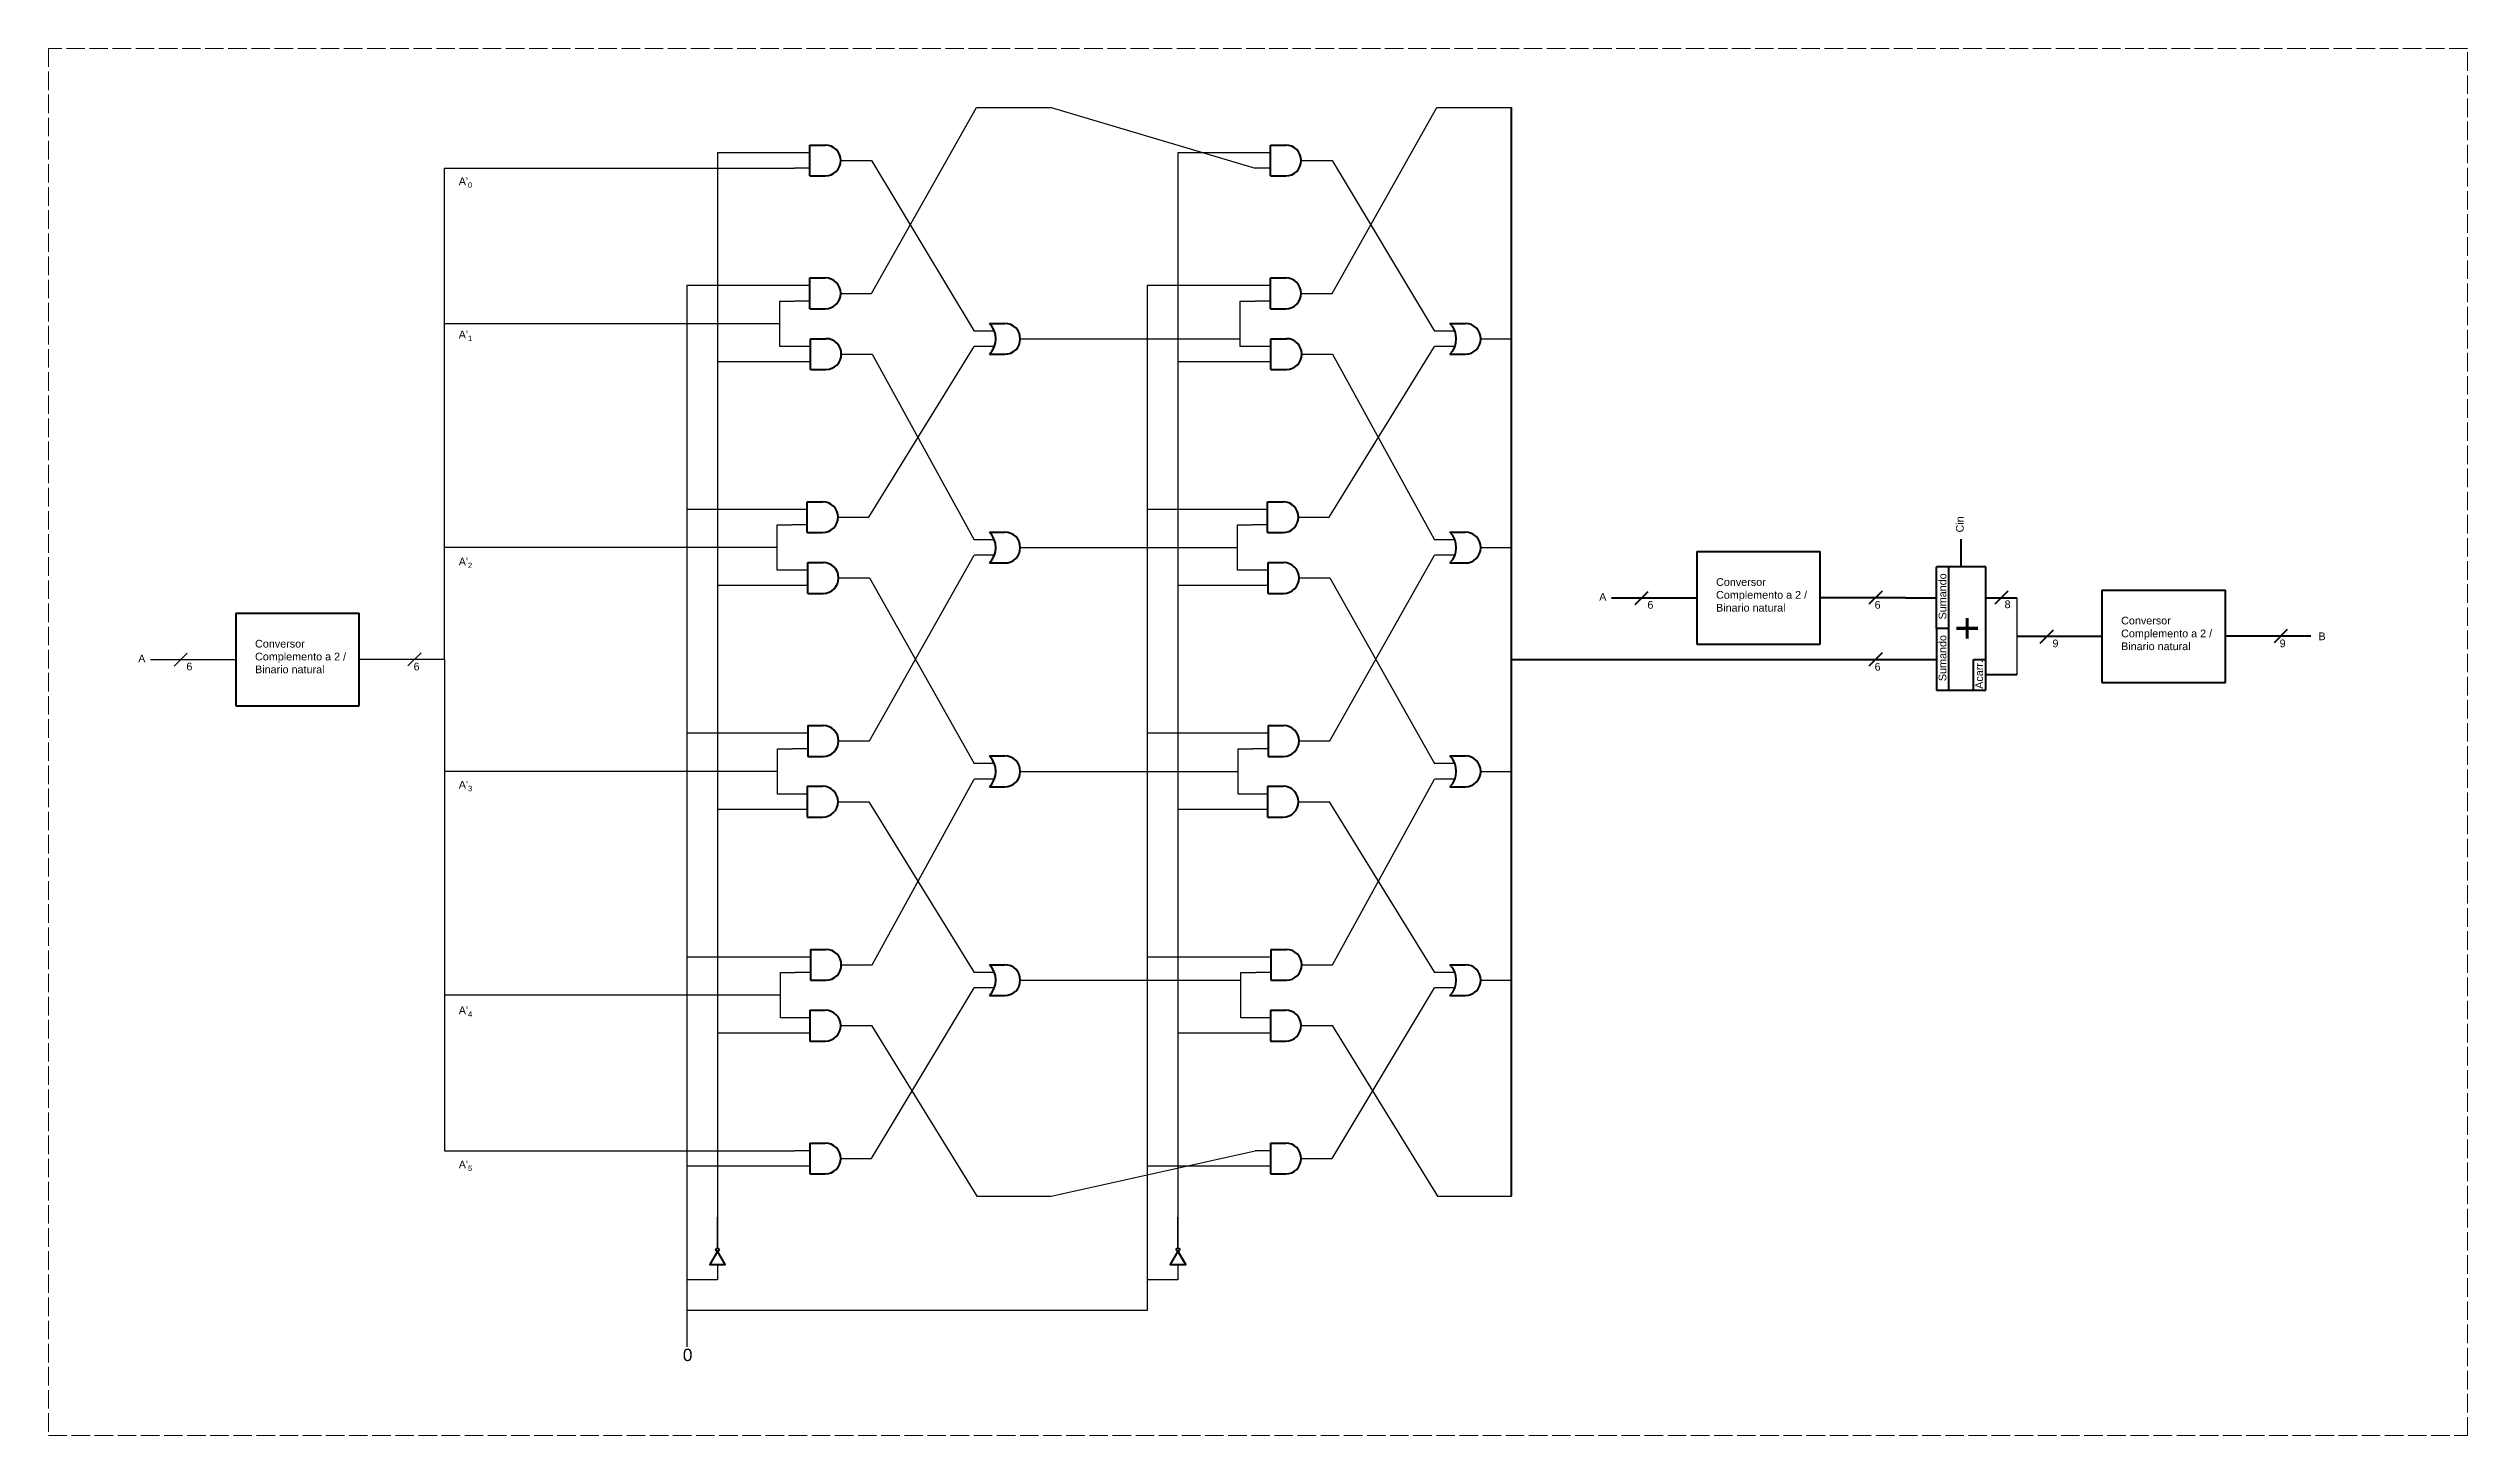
# Model space of a CAD drawing. Header units: millimetres. Extents: x -214 to 2182, y -211 to 1461.
# Drawn here: x 1398 to 2182, y -172 to 278 of the extents above; entities that cross this region are included whole.
import ezdxf

# ---------------------------------------------------------------- set-up
doc = ezdxf.new("R2010")
doc.units = ezdxf.units.MM
doc.header["$LTSCALE"] = 0.5
doc.linetypes.add('ACAD_ISO02W100', pattern=[15, 12, -3])
for name, color, linetype, lineweight in [('Cables', 7, 'Continuous', 30), ('Componentes', 7, 'Continuous', 40), ('Contorno', 7, 'Continuous', 40), ('Cuadro_dashed', 7, 'ACAD_ISO02W100', 20), ('Modulos', 7, 'Continuous', 40)]:
    doc.layers.add(name, color=color, linetype=linetype, lineweight=lineweight)
doc.layers.add('Texto', color=7, linetype='Continuous')
doc.styles.add('Rotulado', font='arial.ttf', dxfattribs={"height": 10})

msp = doc.modelspace()

# ---------------------------------------------------------------- texts
at = {"layer": 'Modulos', "color": 7, "attachment_point": 1, "rotation": 90, "style": 'Rotulado'}
for s, width, heights, insert, char_height in [('Cin', 15.341, [1.23], (2016.48, 121.15), 2.5), ('Sumando', 15.341, [1.23], (2010.87, 92.94), 2.5), ('Sumando', 15.341, [1.23], (2010.87, 72.94), 2.5), ('\\pxqc;+', 10.7443, [9.47], (2014.96, 84.7), 10), ('Acarr.', 9.2858, [2.95], (2022.74, 70.46), 2.5)]:
    msp.add_mtext_dynamic_manual_height_columns(s, width=width, gutter_width=50, heights=heights, dxfattribs=dict(at, insert=insert, char_height=char_height))
at = {"layer": 'Texto', "color": 7, "style": 'Rotulado'}
for s, width, heights, insert, char_height, attachment_point in [("\\A1;A'{\\H0.7x;\\S^ 0;}", 8.0164, [3.85], (1531.09, 236.24), 2.5, 1), ("\\A1;A'{\\H0.7x;\\S^ 1;}", 8.0164, [3.85], (1531.09, 186.55), 2.5, 1), ("\\A1;A'{\\H0.7x;\\S^ 2;}", 8.0164, [3.85], (1531.09, 112.94), 2.5, 1), ('Conversor Complemento a 2 / Binario natural', 31.5179, [12.4], (1938.71, 106.33), 2.5, 1), ('A', 8.0164, [3.85], (1900.83, 101.52), 2.5, 1), ('6', 8.0164, [3.85], (1916.45, 98.93), 2.5, 1), ('6', 8.0164, [3.85], (1992.05, 98.93), 2.5, 3), ('8', 8.0164, [3.85], (2034.19, 99.1), 2.5, 3), ('Conversor Complemento a 2 / Binario natural', 31.5179, [12.4], (1465.05, 86.33), 2.5, 1), ('9', 8.0164, [3.85], (2047.77, 86.43), 2.5, 1), ('Conversor Complemento a 2 / Binario natural', 31.5179, [12.4], (2070.03, 93.83), 2.5, 1), ('9', 8.0164, [3.85], (2123.36, 86.43), 2.5, 3), ('B', 8.0164, [3.85], (2134, 88.72), 2.5, 1), ('A', 8.0164, [3.85], (1427.17, 81.52), 2.5, 1), ('6', 8.0164, [3.85], (1442.79, 78.93), 2.5, 1), ('6', 8.0164, [3.85], (1518.39, 78.93), 2.5, 3), ('6', 8.0164, [3.85], (1992.05, 78.86), 2.5, 3), ("\\A1;A'{\\H0.7x;\\S^ 3;}", 8.0164, [3.85], (1531.09, 40.61), 2.5, 1), ("\\A1;A'{\\H0.7x;\\S^ 4;}", 8.0164, [3.85], (1531.09, -32.53), 2.5, 1), ("\\A1;A'{\\H0.7x;\\S^ 5;}", 8.0164, [3.85], (1531.09, -82.53), 2.5, 1), ('0', 4.5268, [3.09], (1603.74, -143.5), 4, 1)]:
    msp.add_mtext_dynamic_manual_height_columns(s, width=width, gutter_width=50, heights=heights, dxfattribs=dict(at, insert=insert, char_height=char_height, attachment_point=attachment_point))

# ---------------------------------------------------------------- linework, layer by layer
at = {"layer": 'Cables', "color": 1}
for p, q in [((1664.93, 198.67), (1698.9, 258.89)), ((1698.9, 258.89), (1723.15, 258.89)), ((1723.15, 258.89), (1789.27, 239.25)), ((1814.21, 198.67), (1848.18, 258.89)), ((1848.18, 258.89), (1872.43, 258.89)), ((1607.99, 201.17), (1604.99, 201.17)), ((1604.99, 201.17), (1604.99, -131.15)), ((1639.99, 201.17), (1607.99, 201.17)), ((1644.93, 201.17), (1639.99, 201.17)), ((1644.93, 196.17), (1639.99, 196.17)), ((1644.93, 203.67), (1644.93, 198.67)), ((1644.93, 198.67), (1644.93, 193.67)), ((1654.93, 198.67), (1664.93, 198.67)), ((1789.27, 201.17), (1754.27, 201.17)), ((1754.27, 201.17), (1754.27, -131.15)), ((1789.27, 201.17), (1757.27, 201.17)), ((1794.21, 201.17), (1789.27, 201.17)), ((1794.21, 196.17), (1789.27, 196.17)), ((1794.21, 203.67), (1794.21, 198.67)), ((1794.21, 198.67), (1794.21, 193.67)), ((1804.21, 198.67), (1814.21, 198.67)), ((1664.05, 126.11), (1698.2, 181.43)), ((1813.33, 126.11), (1847.48, 181.43)), ((1639.1, 128.61), (1604.99, 128.61)), ((1644.05, 128.61), (1639.1, 128.61)), ((1644.05, 131.11), (1644.05, 126.11)), ((1644.05, 126.11), (1644.05, 121.11)), ((1654.05, 126.11), (1664.05, 126.11)), ((1788.38, 128.61), (1754.27, 128.61)), ((1793.33, 128.61), (1788.38, 128.61)), ((1793.33, 131.11), (1793.33, 126.11)), ((1793.33, 126.11), (1793.33, 121.11)), ((1803.33, 126.11), (1813.33, 126.11)), ((1644.05, 123.61), (1639.1, 123.61)), ((1793.33, 123.61), (1788.38, 123.61)), ((1664.24, 53.54), (1698.2, 113.75)), ((1813.52, 53.54), (1847.48, 113.75)), ((1639.29, 56.04), (1604.99, 56.04)), ((1644.24, 56.04), (1639.29, 56.04)), ((1644.24, 53.54), (1644.24, 58.54)), ((1788.57, 56.04), (1754.27, 56.04)), ((1793.52, 56.04), (1788.57, 56.04)), ((1793.52, 53.54), (1793.52, 58.54)), ((1644.24, 51.04), (1639.29, 51.04)), ((1644.24, 48.54), (1644.24, 53.54)), ((1654.24, 53.54), (1664.24, 53.54)), ((1793.52, 51.04), (1788.57, 51.04)), ((1793.52, 48.54), (1793.52, 53.54)), ((1803.52, 53.54), (1813.52, 53.54)), ((1665.12, -19.03), (1698.2, 41.19)), ((1814.4, -19.03), (1847.48, 41.19)), ((1645.12, -19.03), (1645.12, -14.03)), ((1794.4, -19.03), (1794.4, -14.03)), ((1640.18, -16.53), (1604.99, -16.53)), ((1645.12, -16.53), (1640.18, -16.53)), ((1645.12, -21.53), (1640.18, -21.53)), ((1645.12, -24.03), (1645.12, -19.03)), ((1655.12, -19.03), (1665.12, -19.03)), ((1789.46, -16.53), (1754.27, -16.53)), ((1794.4, -16.53), (1789.46, -16.53)), ((1794.4, -21.53), (1789.46, -21.53)), ((1794.4, -24.03), (1794.4, -19.03)), ((1804.4, -19.03), (1814.4, -19.03)), ((1664.93, -81.81), (1698.2, -26.49)), ((1814.21, -81.81), (1847.48, -26.49)), ((1644.93, -81.81), (1644.93, -76.81)), ((1794.21, -81.81), (1794.21, -76.81)), ((1639.99, -84.31), (1604.99, -84.31)), ((1644.93, -79.31), (1639.99, -79.31)), ((1644.93, -84.31), (1639.99, -84.31)), ((1644.93, -86.81), (1644.93, -81.81)), ((1654.93, -81.81), (1664.93, -81.81)), ((1789.27, -84.31), (1754.27, -84.31)), ((1794.21, -79.31), (1789.27, -79.31)), ((1794.21, -84.31), (1789.27, -84.31)), ((1794.21, -86.81), (1794.21, -81.81)), ((1804.21, -81.81), (1814.21, -81.81)), ((1754.27, -131.15), (1604.99, -131.15)), ((1604.99, -131.15), (1604.99, -142.88))]:
    msp.add_line(p, q, dxfattribs=at)
at = {"layer": 'Cables', "color": 5}
for p, q in [((1639.99, 244.25), (1614.99, 244.25)), ((1614.99, 244.25), (1614.99, -110.87)), ((1644.93, 244.25), (1639.99, 244.25)), ((1644.93, 246.75), (1644.93, 241.75)), ((1789.27, 244.25), (1764.27, 244.25)), ((1764.27, 244.25), (1764.27, -110.87)), ((1794.21, 244.25), (1789.27, 244.25)), ((1794.21, 246.75), (1794.21, 241.75)), ((1644.93, 239.25), (1639.99, 239.25)), ((1644.93, 241.75), (1644.93, 236.75)), ((1654.93, 241.75), (1664.93, 241.75)), ((1664.93, 241.75), (1698.2, 186.43)), ((1794.21, 239.25), (1789.27, 239.25)), ((1794.21, 241.75), (1794.21, 236.75)), ((1804.21, 241.75), (1814.21, 241.75)), ((1814.21, 241.75), (1847.48, 186.43)), ((1645.12, 181.47), (1640.18, 181.47)), ((1645.12, 183.97), (1645.12, 178.97)), ((1794.4, 181.47), (1789.46, 181.47)), ((1794.4, 183.97), (1794.4, 178.97)), ((1640.18, 176.47), (1614.99, 176.47)), ((1645.12, 176.47), (1640.18, 176.47)), ((1645.12, 178.97), (1645.12, 173.97)), ((1655.12, 178.97), (1665.12, 178.97)), ((1665.12, 178.97), (1698.2, 118.75)), ((1789.46, 176.47), (1764.27, 176.47)), ((1794.4, 176.47), (1789.46, 176.47)), ((1794.4, 178.97), (1794.4, 173.97)), ((1804.4, 178.97), (1814.4, 178.97)), ((1814.4, 178.97), (1847.48, 118.75)), ((1644.24, 111.4), (1644.24, 106.4)), ((1793.52, 111.4), (1793.52, 106.4)), ((1639.29, 103.9), (1614.99, 103.9)), ((1644.24, 108.9), (1639.29, 108.9)), ((1644.24, 103.9), (1639.29, 103.9)), ((1644.24, 106.4), (1644.24, 101.4)), ((1654.24, 106.4), (1664.24, 106.4)), ((1664.24, 106.4), (1698.2, 46.19)), ((1788.57, 103.9), (1764.27, 103.9)), ((1793.52, 108.9), (1788.57, 108.9)), ((1793.52, 103.9), (1788.57, 103.9)), ((1793.52, 106.4), (1793.52, 101.4)), ((1803.52, 106.4), (1813.52, 106.4)), ((1813.52, 106.4), (1847.48, 46.19)), ((1644.05, 36.34), (1639.1, 36.34)), ((1644.05, 33.84), (1644.05, 38.84)), ((1644.05, 28.84), (1644.05, 33.84)), ((1654.05, 33.84), (1664.05, 33.84)), ((1664.05, 33.84), (1698.2, -21.49)), ((1793.33, 36.34), (1788.38, 36.34)), ((1793.33, 33.84), (1793.33, 38.84)), ((1793.33, 28.84), (1793.33, 33.84)), ((1803.33, 33.84), (1813.33, 33.84)), ((1813.33, 33.84), (1847.48, -21.49)), ((1639.1, 31.34), (1614.99, 31.34)), ((1644.05, 31.34), (1639.1, 31.34)), ((1788.38, 31.34), (1764.27, 31.34)), ((1793.33, 31.34), (1788.38, 31.34)), ((1644.93, -36.23), (1639.99, -36.23)), ((1644.93, -38.73), (1644.93, -33.73)), ((1644.93, -43.73), (1644.93, -38.73)), ((1654.93, -38.73), (1664.93, -38.73)), ((1664.93, -38.73), (1699.09, -94.05)), ((1794.21, -36.23), (1789.27, -36.23)), ((1794.21, -38.73), (1794.21, -33.73)), ((1794.21, -43.73), (1794.21, -38.73)), ((1804.21, -38.73), (1814.21, -38.73)), ((1814.21, -38.73), (1848.37, -94.05)), ((1639.99, -41.23), (1614.99, -41.23)), ((1644.93, -41.23), (1639.99, -41.23)), ((1789.27, -41.23), (1764.27, -41.23)), ((1794.21, -41.23), (1789.27, -41.23)), ((1723.15, -94.05), (1789.27, -79.31)), ((1699.09, -94.05), (1723.15, -94.05)), ((1848.37, -94.05), (1872.43, -94.05)), ((1614.99, -110.87), (1614.99, -100.87)), ((1764.27, -110.87), (1764.27, -100.87)), ((1614.99, -116.2), (1614.99, -121.15)), ((1614.99, -116.2), (1614.99, -121.15)), ((1764.27, -116.2), (1764.27, -121.15)), ((1764.27, -116.2), (1764.27, -121.15)), ((1614.99, -121.15), (1604.99, -121.15)), ((1764.27, -121.15), (1754.27, -121.15))]:
    msp.add_line(p, q, dxfattribs=at)
at = {"layer": 'Cables'}
for p, q in [((1526.52, 79.97), (1526.52, 239.25)), ((1526.52, 239.25), (1639.99, 239.25)), ((1635.18, 188.82), (1526.52, 188.82)), ((1723.15, 183.93), (1784.46, 183.93)), ((1634.29, 116.25), (1526.52, 116.25)), ((1723.15, 116.25), (1783.57, 116.25)), ((2036.17, 99.97), (2036.17, 74.97)), ((1431.2, 79.97), (1458.86, 79.97)), ((1438.85, 77.79), (1443.09, 82.03)), ((1526.52, 79.97), (1498.86, 79.97)), ((1518.87, 82.15), (1514.63, 77.91)), ((1526.52, 79.97), (1526.52, -79.31)), ((1634.48, 43.69), (1526.52, 43.69)), ((1723.15, 43.69), (1783.76, 43.69)), ((1635.37, -28.88), (1526.52, -28.88)), ((1723.15, -23.99), (1784.65, -23.99)), ((1526.52, -79.31), (1639.99, -79.31))]:
    msp.add_line(p, q, dxfattribs=at)
at = {"layer": 'Cables', "color": 217, "true_color": 0x93278f}
for p, q in [((1635.18, 181.47), (1635.18, 196.17)), ((1635.18, 196.17), (1639.99, 196.17)), ((1784.46, 181.47), (1784.46, 196.17)), ((1784.46, 196.17), (1789.27, 196.17)), ((1640.18, 181.47), (1635.18, 181.47)), ((1789.46, 181.47), (1784.46, 181.47)), ((1634.29, 108.9), (1634.29, 123.61)), ((1634.29, 123.61), (1639.1, 123.61)), ((1783.57, 108.9), (1783.57, 123.61)), ((1783.57, 123.61), (1788.38, 123.61)), ((1639.29, 108.9), (1634.29, 108.9)), ((1788.57, 108.9), (1783.57, 108.9)), ((1634.48, 36.34), (1634.48, 51.04)), ((1634.48, 51.04), (1639.29, 51.04)), ((1783.76, 36.34), (1783.76, 51.04)), ((1783.76, 51.04), (1788.57, 51.04)), ((1639.48, 36.34), (1634.48, 36.34)), ((1788.76, 36.34), (1783.76, 36.34)), ((1635.37, -36.23), (1635.37, -21.53)), ((1635.37, -21.53), (1640.18, -21.53)), ((1784.65, -36.23), (1784.65, -21.53)), ((1784.65, -21.53), (1789.46, -21.53)), ((1640.37, -36.23), (1635.37, -36.23)), ((1789.65, -36.23), (1784.65, -36.23))]:
    msp.add_line(p, q, dxfattribs=at)
at = {"layer": 'Cables', "color": 7}
for p, q in [((1704.77, 186.43), (1698.2, 186.43)), ((1704.77, 181.43), (1698.2, 181.43)), ((1713.15, 183.93), (1723.15, 183.93)), ((1854.05, 186.43), (1847.48, 186.43)), ((1854.05, 181.43), (1847.48, 181.43)), ((1862.43, 183.93), (1872.43, 183.93)), ((1704.77, 118.75), (1698.2, 118.75)), ((1854.05, 118.75), (1847.48, 118.75)), ((1704.77, 113.75), (1698.2, 113.75)), ((1713.15, 116.25), (1723.15, 116.25)), ((1854.05, 113.75), (1847.48, 113.75)), ((1862.43, 116.25), (1872.43, 116.25)), ((1704.77, 46.19), (1698.2, 46.19)), ((1704.77, 41.19), (1698.2, 41.19)), ((1713.15, 43.69), (1723.15, 43.69)), ((1854.05, 46.19), (1847.48, 46.19)), ((1854.05, 41.19), (1847.48, 41.19)), ((1862.43, 43.69), (1872.43, 43.69)), ((1704.77, -21.49), (1698.2, -21.49)), ((1854.05, -21.49), (1847.48, -21.49)), ((1704.77, -26.49), (1698.2, -26.49)), ((1713.15, -23.99), (1723.15, -23.99)), ((1854.05, -26.49), (1847.48, -26.49)), ((1862.43, -23.99), (1872.43, -23.99))]:
    msp.add_line(p, q, dxfattribs=at)
at = {"layer": 'Componentes', "color": 5}
for p, q in [((1644.93, 236.75), (1649.93, 236.75)), ((1794.21, 236.75), (1799.21, 236.75)), ((1645.12, 173.97), (1650.12, 173.97)), ((1794.4, 173.97), (1799.4, 173.97)), ((1644.24, 101.4), (1649.24, 101.4)), ((1793.52, 101.4), (1798.52, 101.4)), ((1644.05, 38.84), (1649.05, 38.84)), ((1793.33, 38.84), (1798.33, 38.84)), ((1644.93, -33.73), (1649.93, -33.73)), ((1794.21, -33.73), (1799.21, -33.73))]:
    msp.add_line(p, q, dxfattribs=at)
at = {"layer": 'Componentes', "color": 1}
for p, q in [((1644.93, 193.67), (1649.93, 193.67)), ((1794.21, 193.67), (1799.21, 193.67)), ((1644.05, 121.11), (1649.05, 121.11)), ((1793.33, 121.11), (1798.33, 121.11)), ((1644.24, 58.54), (1649.24, 58.54)), ((1793.52, 58.54), (1798.52, 58.54)), ((1645.12, -14.03), (1650.12, -14.03)), ((1794.4, -14.03), (1799.4, -14.03)), ((1644.93, -76.81), (1649.93, -76.81)), ((1794.21, -76.81), (1799.21, -76.81))]:
    msp.add_line(p, q, dxfattribs=at)
at = {"layer": 'Componentes', "color": 7}
for p, q in [((1703.15, 188.93), (1708.15, 188.93)), ((1852.43, 188.93), (1857.43, 188.93)), ((1703.15, 121.25), (1708.15, 121.25)), ((1852.43, 121.25), (1857.43, 121.25)), ((1703.15, 48.69), (1708.15, 48.69)), ((1852.43, 48.69), (1857.43, 48.69)), ((1703.15, -18.99), (1708.15, -18.99)), ((1852.43, -18.99), (1857.43, -18.99))]:
    msp.add_line(p, q, dxfattribs=at)
at = {"layer": 'Componentes', "color": 5}
for points in [[(1614.99, -111.87), (1612.49, -116.2), (1617.49, -116.2)], [(1764.27, -111.87), (1761.77, -116.2), (1766.77, -116.2)]]:
    msp.add_lwpolyline(points, close=True, dxfattribs=at)
at = {"layer": 'Contorno', "color": 5}
for p, q in [((1644.93, 236.75), (1644.93, 246.75)), ((1644.93, 246.75), (1649.93, 246.75)), ((1794.21, 236.75), (1794.21, 246.75)), ((1794.21, 246.75), (1799.21, 246.75)), ((1645.12, 173.97), (1645.12, 183.97)), ((1645.12, 183.97), (1650.12, 183.97)), ((1794.4, 173.97), (1794.4, 183.97)), ((1794.4, 183.97), (1799.4, 183.97)), ((1644.24, 101.4), (1644.24, 111.4)), ((1644.24, 111.4), (1649.24, 111.4)), ((1793.52, 101.4), (1793.52, 111.4)), ((1793.52, 111.4), (1798.52, 111.4)), ((1644.05, 38.84), (1644.05, 28.84)), ((1793.33, 38.84), (1793.33, 28.84)), ((1644.05, 28.84), (1649.05, 28.84)), ((1793.33, 28.84), (1798.33, 28.84)), ((1644.93, -33.73), (1644.93, -43.73)), ((1794.21, -33.73), (1794.21, -43.73)), ((1644.93, -43.73), (1649.93, -43.73)), ((1794.21, -43.73), (1799.21, -43.73))]:
    msp.add_line(p, q, dxfattribs=at)
at = {"layer": 'Contorno', "color": 1}
for p, q in [((1644.93, 193.67), (1644.93, 203.67)), ((1644.93, 203.67), (1649.93, 203.67)), ((1794.21, 193.67), (1794.21, 203.67)), ((1794.21, 203.67), (1799.21, 203.67)), ((1644.05, 121.11), (1644.05, 131.11)), ((1644.05, 131.11), (1649.05, 131.11)), ((1793.33, 121.11), (1793.33, 131.11)), ((1793.33, 131.11), (1798.33, 131.11)), ((1644.24, 58.54), (1644.24, 48.54)), ((1793.52, 58.54), (1793.52, 48.54)), ((1644.24, 48.54), (1649.24, 48.54)), ((1793.52, 48.54), (1798.52, 48.54)), ((1645.12, -14.03), (1645.12, -24.03)), ((1794.4, -14.03), (1794.4, -24.03)), ((1645.12, -24.03), (1650.12, -24.03)), ((1794.4, -24.03), (1799.4, -24.03)), ((1644.93, -76.81), (1644.93, -86.81)), ((1794.21, -76.81), (1794.21, -86.81)), ((1644.93, -86.81), (1649.93, -86.81)), ((1794.21, -86.81), (1799.21, -86.81))]:
    msp.add_line(p, q, dxfattribs=at)
at = {"layer": 'Contorno'}
for p, q in [((1703.15, 178.93), (1708.15, 178.93)), ((1852.43, 178.93), (1857.43, 178.93)), ((1703.15, 111.25), (1708.15, 111.25)), ((1852.43, 111.25), (1857.43, 111.25)), ((1703.15, 38.69), (1708.15, 38.69)), ((1852.43, 38.69), (1857.43, 38.69)), ((1703.15, -28.99), (1708.15, -28.99)), ((1852.43, -28.99), (1857.43, -28.99))]:
    msp.add_line(p, q, dxfattribs=at)
at = {"layer": 'Contorno', "color": 5}
for centre in [(1614.99, -111.37), (1764.27, -111.37)]:
    msp.add_circle(centre, 0.5, dxfattribs=at)
for centre in [(1649.93, 241.75), (1799.21, 241.75), (1650.12, 178.97), (1799.4, 178.97), (1649.24, 106.4), (1798.52, 106.4), (1649.05, 33.84), (1798.33, 33.84), (1649.93, -38.73), (1799.21, -38.73)]:
    msp.add_arc(centre, 5, 270, 90, dxfattribs=at)
at = {"layer": 'Contorno', "color": 1}
for centre in [(1649.93, 198.67), (1799.21, 198.67), (1649.05, 126.11), (1798.33, 126.11), (1649.24, 53.54), (1798.52, 53.54), (1650.12, -19.03), (1799.4, -19.03), (1649.93, -81.81), (1799.21, -81.81)]:
    msp.add_arc(centre, 5, 270, 90, dxfattribs=at)
at = {"layer": 'Contorno'}
for centre, radius, start, end in [((1698.15, 183.93), 7.07, 315, 45), ((1708.15, 183.93), 5, 270, 90), ((1847.43, 183.93), 7.07, 315, 45), ((1857.43, 183.93), 5, 270, 90), ((1698.15, 116.25), 7.07, 315, 45), ((1708.15, 116.25), 5, 270, 90), ((1847.43, 116.25), 7.07, 315, 45), ((1857.43, 116.25), 5, 270, 90), ((1698.15, 43.69), 7.07, 315, 45), ((1708.15, 43.69), 5, 270, 90), ((1847.43, 43.69), 7.07, 315, 45), ((1857.43, 43.69), 5, 270, 90), ((1698.15, -23.99), 7.07, 315, 45), ((1708.15, -23.99), 5, 270, 90), ((1847.43, -23.99), 7.07, 315, 45), ((1857.43, -23.99), 5, 270, 90)]:
    msp.add_arc(centre, radius, start, end, dxfattribs=at)
at = {"layer": 'Cuadro_dashed'}
for p, q in [((1398.05, 278.09), (1398.05, -171.67)), ((2182.37, 278.09), (1398.05, 278.09)), ((2182.37, -171.67), (2182.37, 278.09)), ((1398.05, -171.67), (2182.37, -171.67))]:
    msp.add_line(p, q, dxfattribs=at)
at = {"layer": 'Modulos'}
for p, q in [((1872.43, -94.05), (1872.43, 258.89)), ((2018.17, 109.97), (2018.17, 118.98)), ((1932.51, 114.97), (1972.51, 114.97)), ((1972.51, 84.97), (1972.51, 114.97)), ((2026.17, 109.97), (2010.17, 109.97)), ((2010.17, 89.97), (2010.17, 109.97)), ((2026.17, 69.97), (2026.17, 109.97)), ((1912.5, 97.79), (1916.75, 102.03)), ((1992.53, 102.15), (1988.28, 97.91)), ((2033.29, 102.09), (2029.05, 97.85)), ((2063.83, 102.47), (2103.83, 102.47)), ((2103.83, 72.47), (2103.83, 102.47)), ((1458.86, 94.97), (1498.86, 94.97)), ((1498.86, 64.97), (1498.86, 94.97)), ((1904.86, 99.97), (1932.51, 99.97)), ((2000.17, 99.97), (1972.51, 99.97)), ((2036.17, 87.47), (2063.83, 87.47)), ((2043.82, 85.29), (2048.06, 89.53)), ((2131.49, 87.47), (2103.83, 87.47)), ((2123.84, 89.65), (2119.6, 85.41)), ((1872.43, 79.97), (2000.17, 79.97)), ((1932.51, 84.97), (1972.51, 84.97)), ((1992.53, 82.09), (1988.28, 77.85)), ((2063.83, 72.47), (2103.83, 72.47)), ((1458.86, 64.97), (1498.86, 64.97)), ((2010.17, 69.97), (2026.17, 69.97))]:
    msp.add_line(p, q, dxfattribs=at)
at = {"layer": 'Modulos', "color": 7}
for p, q in [((1932.51, 114.97), (1932.51, 99.97)), ((2014.17, 89.97), (2014.17, 109.97)), ((2026.17, 89.97), (2026.17, 109.97)), ((2063.83, 102.47), (2063.83, 87.47)), ((1458.86, 94.97), (1458.86, 79.97)), ((1932.51, 99.97), (1932.51, 84.97)), ((2000.17, 99.97), (2010.17, 99.97)), ((2026.17, 99.97), (2036.17, 99.97)), ((2014.17, 89.97), (2010.17, 89.97)), ((2010.17, 89.97), (2010.17, 69.97)), ((2014.17, 69.97), (2014.17, 89.97)), ((2063.83, 87.47), (2063.83, 72.47)), ((1458.86, 79.97), (1458.86, 64.97)), ((2000.17, 79.97), (2010.17, 79.97)), ((2022.17, 69.97), (2022.17, 79.97)), ((2022.17, 79.97), (2026.17, 79.97)), ((2026.17, 69.97), (2026.17, 79.97)), ((2036.17, 74.97), (2026.17, 74.97)), ((2010.17, 69.97), (2014.17, 69.97)), ((2022.17, 69.97), (2026.17, 69.97))]:
    msp.add_line(p, q, dxfattribs=at)

msp.set_redraw_order([(e.dxf.handle, doc.entitydb.next_handle()) for e in msp.query("TEXT MTEXT ATTDEF DIMENSION ARC_DIMENSION")])  # texts and dimensions are drawn at this point

doc.saveas('drawing.dxf')
